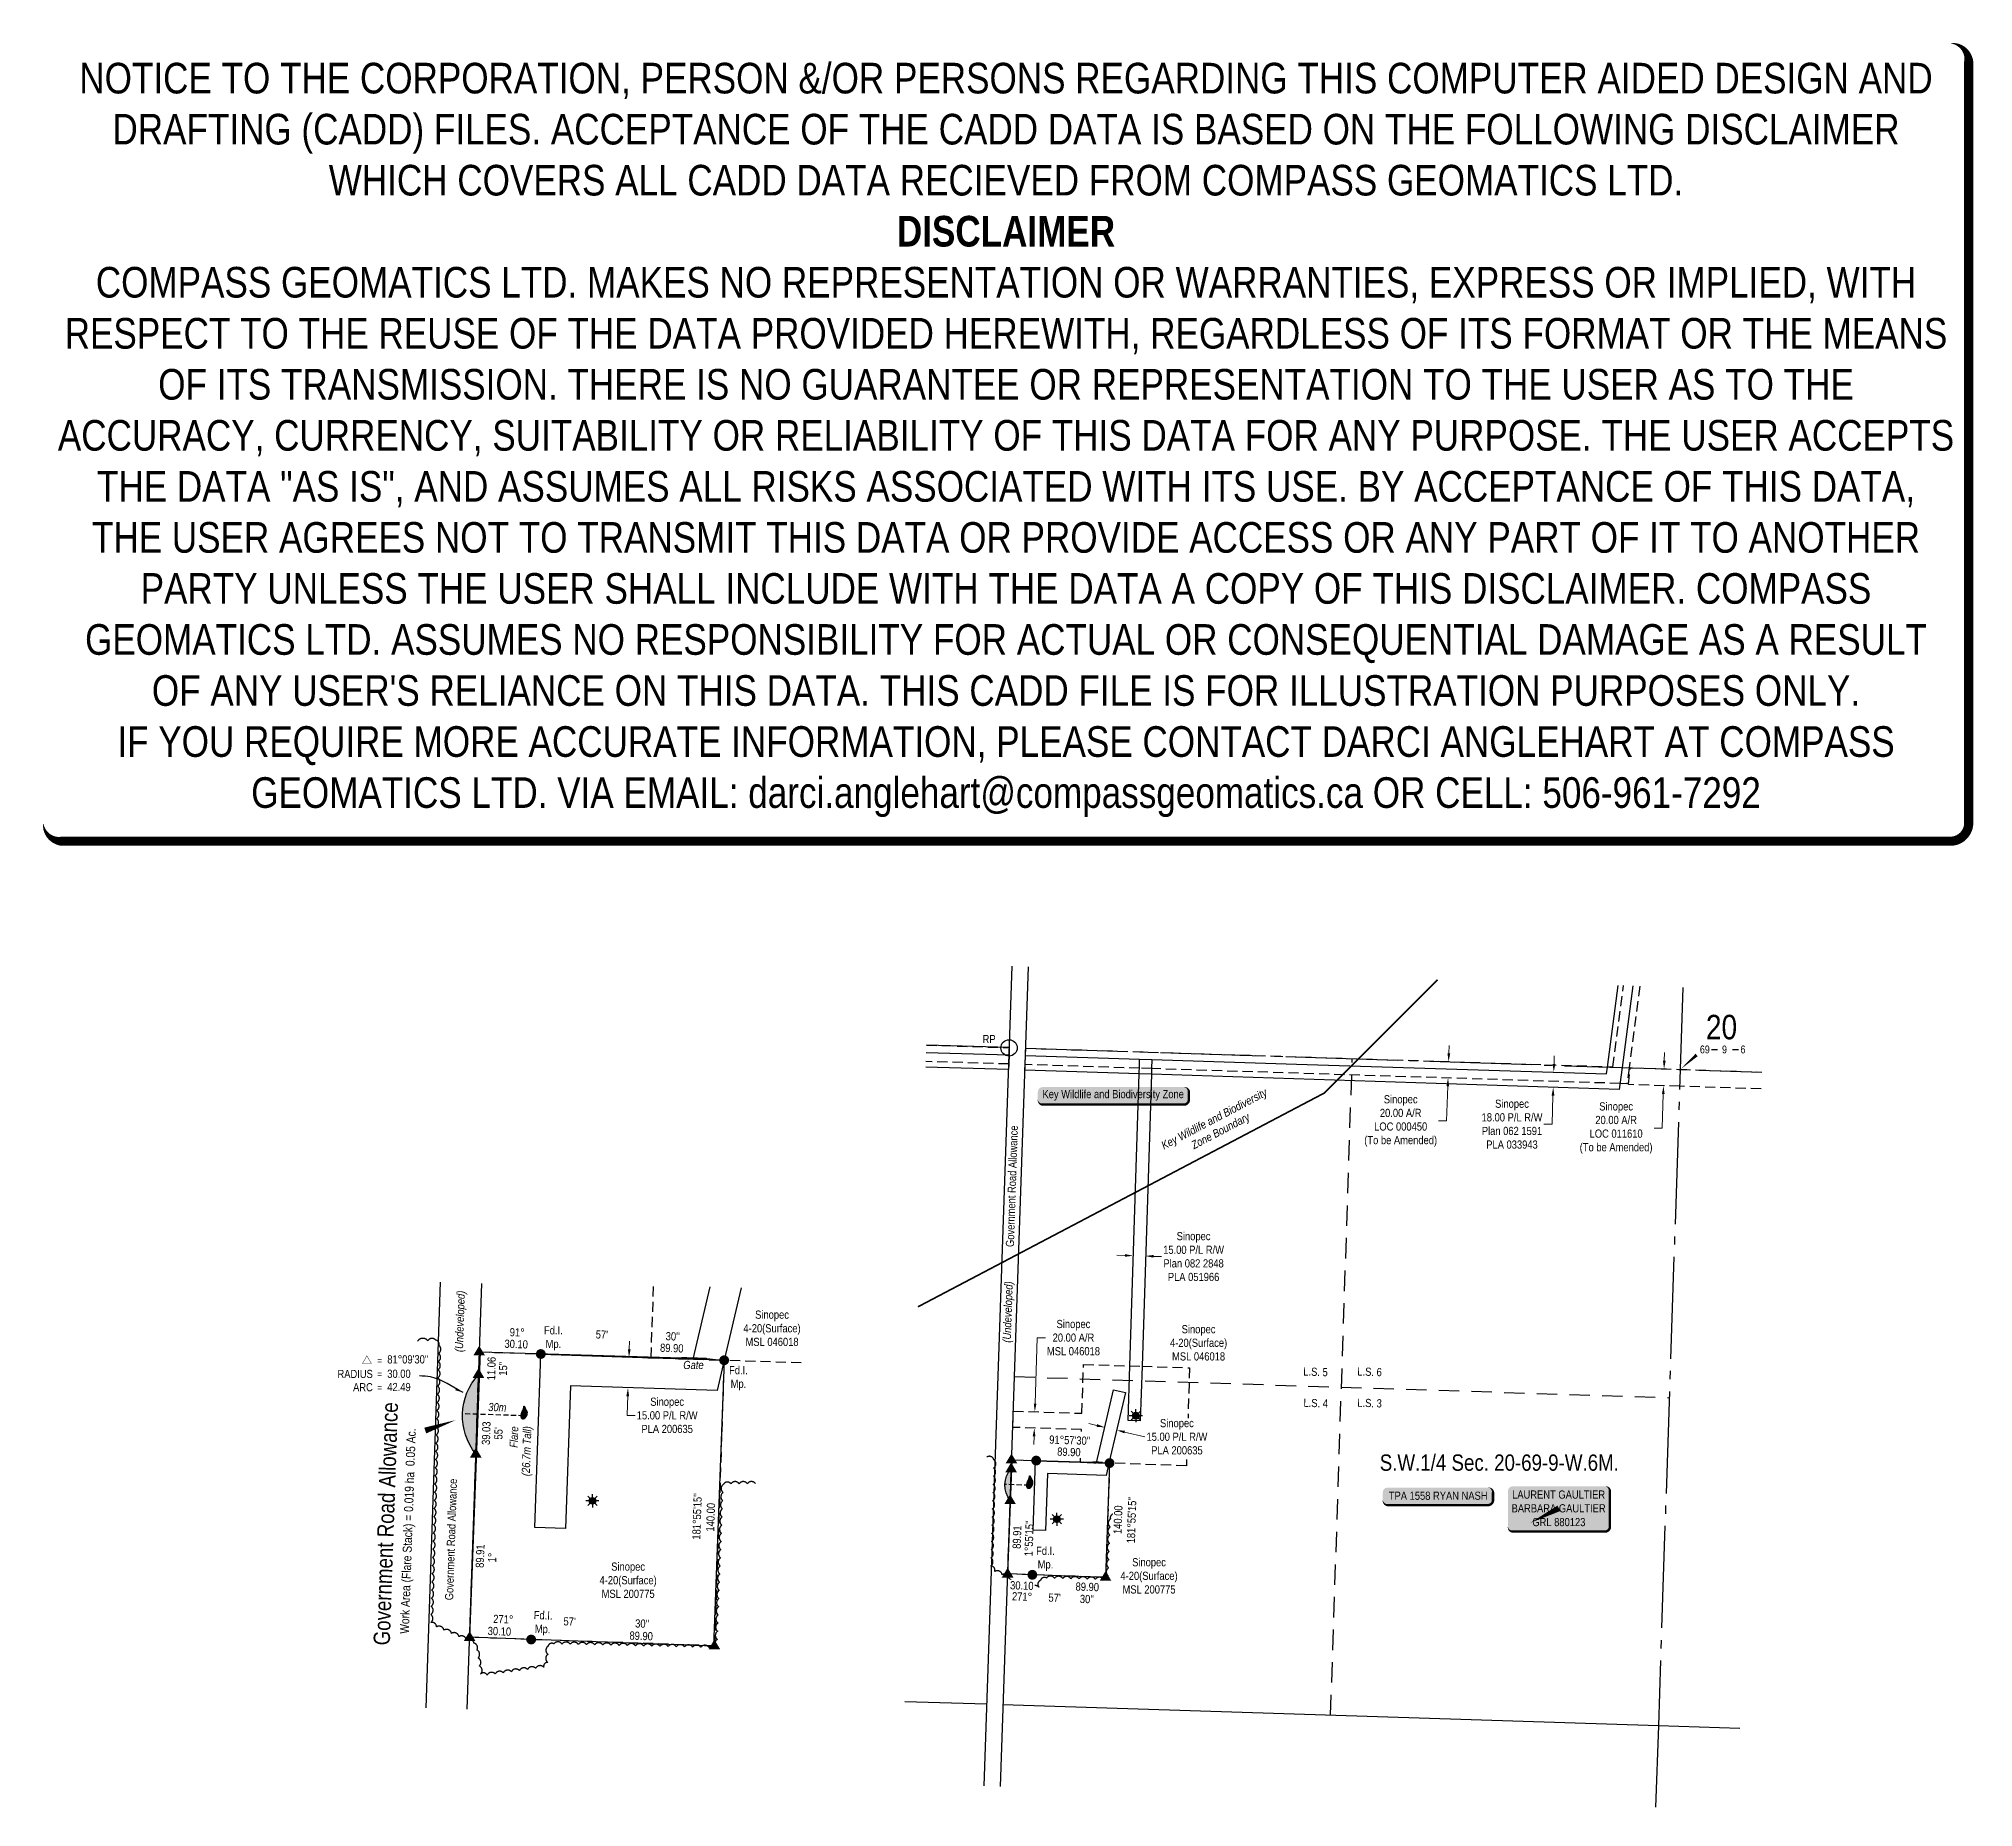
# Model space of a CAD drawing. Extents: x 348575 to 350944, y 6095133 to 6097299.
import ezdxf
from ezdxf.enums import TextEntityAlignment as Align

# ---------------------------------------------------------------- set-up
doc = ezdxf.new("R2010")
doc.units = 0
doc.header["$LTSCALE"] = 5
for name, pattern in [('0', [1, 1, 0]), ('DASHDOT2', [12.7, 6.35, -3.175, 0, -3.175]), ('foc-ACCESSROAD', [3.75, 2.5, -1.25]), ('foc-LSD', [8, 5, -3]), ('foc-QUARTERLINE', [33, 25, -3, 2, -3]), ('foc-TIELINE', [1.875, 1.25, -0.625])]:
    doc.linetypes.add(name, pattern=pattern)
for name, color, linetype in [('10', 1, 'Continuous'), ('35', 37, 'Continuous'), ('9', 3, 'Continuous'), ('AS-FENCE', 48, 'foc-FENCE'), ('AS-SURFACE IMPACT', 7, 'Continuous'), ('AS-SYMBOL', 7, 'Continuous'), ('AS-WILDLIFE', 131, 'DASHDOT2'), ('AS-WILDLIFE-BLOCK', 131, 'Continuous'), ('C-AR', 13, 'foc-ACCESSROAD'), ('C-RW', 13, 'Continuous'), ('C-SYMBOL', 7, 'Continuous'), ('C-WS', 13, 'foc-ACCESSROAD'), ('C-WS-S', 13, 'Continuous'), ('CG-NOTES', 7, 'Continuous'), ('L-AREAREQUIRED', 7, 'Continuous'), ('L-BD', 7, 'Continuous'), ('L-MON', 1, 'Continuous'), ('L-MON-T', 1, 'Continuous'), ('L-ROAD-T', 7, 'Continuous'), ('L-SEC', 7, 'Continuous'), ('L-SECLBL', 7, 'Continuous'), ('L-SECQ', 8, 'foc-QUARTERLINE'), ('L-SECTION-LSD', 7, 'foc-LSD'), ('P-CROSSINGS', 250, 'Continuous'), ('P-WORKAREA-COUNTY', 104, 'Continuous'), ('P-WORKAREA-COUNTY-H', 71, 'Continuous'), ('P-WORKAREA-T', 113, 'Continuous'), ('T-BUSH', 110, '0'), ('T-TIE', 201, 'foc-TIELINE')]:
    doc.layers.add(name, color=color, linetype=linetype)
for name, color, linetype, lineweight in [('AS-GENERAL', 48, 'Continuous', 18), ('C-AR-T', 13, 'Continuous', 9), ('C-RW-T', 13, 'Continuous', 9), ('C-WS-T', 13, 'Continuous', 9), ('T-TEXT', 48, 'Continuous', 18), ('T-TIE-T', 201, 'Continuous', 18)]:
    doc.layers.add(name, color=color, linetype=linetype, lineweight=lineweight)
doc.layers.add('DISCLAIMER', color=7, linetype='Continuous', plot=False)
doc.styles.add('100L', font='ARIALN.TTF', dxfattribs={"height": 11})
doc.styles.add('175L', font='ARIALN.TTF', dxfattribs={"height": 20})
doc.styles.add('240', font='ARIALN.TTF', dxfattribs={"height": 30})
doc.styles.add('80', font='ARIALN.TTF', dxfattribs={"height": 10})
doc.styles.add('80CG', font='ARIALN.TTF', dxfattribs={"height": 10})
doc.styles.add('80L', font='ARIALN.TTF', dxfattribs={"height": 10})
doc.styles.add('80LS', font='ARIALNI.TTF', dxfattribs={"height": 10})
doc.styles.add('foc-LtypeFont', font='ARIALN.TTF', dxfattribs={"height": 7.35})
doc.styles.add('SIMPLEX', font='ARIALN.TTF')
doc.linetypes.add('foc-FENCE', pattern='A,10,-1,["X",foc-LtypeFont,S=0.2,R=0,X=-0.625,Y=-0.75],-1.24', length=12.24)
doc.dimstyles.new('Compass 5 000', dxfattribs={"dimscale": 5, "dimtxt": 9, "dimasz": 2, "dimexe": 0.2, "dimexo": 0.0625, "dimgap": 0.5, "dimtad": 0, "dimtih": 1, "dimtoh": 1, "dimzin": 0, "dimdsep": 46, "dimtxsty": '80CG', "dimcen": 0.1, "dimse1": 1, "dimse2": 1, "dimclrd": 256, "dimclrt": 256, "dimaunit": 1, "dimadec": 4, "dimazin": 0, "dimtfac": 0.06, "dimtofl": 0, "dimtmove": 0, "dimatfit": 1, "dimfxl": 0.2, "dimtolj": 1, "dimtzin": 0, "dimlwd": -1, "dimarcsym": 0})

msp = doc.modelspace()

# ---------------------------------------------------------------- texts
at = {"layer": 'AS-GENERAL', "insert": (349376.513, 6095674.379), "char_height": 9.9977, "width": 24.65094, "attachment_point": 5, "style": '80CG'}
msp.add_mtext('\\A1;{\\fArial Narrow|b0|i1|c0|p34;Gate}', dxfattribs=at)
at = {"layer": 'AS-WILDLIFE', "insert": (350018.617, 6095967.32), "char_height": 9.9977, "attachment_point": 5, "rotation": 27.758525, "style": '240'}
msp.add_mtext_dynamic_manual_height_columns('{\\fArial Narrow|b0|i1|c0|p34;Key Wildlife and Biodiversity Zone Boundary}', width=144.14502, gutter_width=45, heights=[0], dxfattribs=at)
at = {"layer": 'C-SYMBOL', "color": 3, "style": '175L'}
msp.add_text('Government Road Allowance', height=19.9954, rotation=88.0412, dxfattribs=at).set_placement((349015.679, 6095479.374), align=Align.BOTTOM_CENTER)
msp.add_text('S.W.1/4 Sec. 20-69-9-W.6M.', height=19.9954, dxfattribs=at).set_placement((350363.273, 6095538.867), align=Align.BOTTOM_CENTER)
at = {"layer": 'C-WS-T', "char_height": 9.9977, "width": 69.42235, "attachment_point": 5, "style": '80CG'}
for s, insert in [('\\A1;Sinopec\\P4-20(Surface)\\PMSL 046018', (349472.721, 6095719.343)), ('\\A1;Sinopec\\P4-20(Surface)\\PMSL 046018', (349995.016, 6095701.554)), ('\\A1;Sinopec\\P4-20(Surface)\\PMSL 200775', (349296.51, 6095410.719)), ('\\A1;Sinopec\\P4-20(Surface)\\PMSL 200775', (349934.339, 6095416.096))]:
    msp.add_mtext(s, dxfattribs=dict(at, insert=insert))
at = {"layer": 'L-BD', "linetype": 'Continuous', "style": '80L'}
for s, rotation, p in [('30.10', 358.0486, (349144.949, 6095695.56)), ('91°', 358.0486, (349151.396, 6095709.743)), ("30''", 358.0486, (349342.359, 6095704.836)), ('89.90', 358.0486, (349335.472, 6095690.668)), ("55'", 88.0708, (349142.477, 6095582.996)), ("181°55'15''", 88.0708, (349384.868, 6095460.37)), ('140.00', 88.0708, (349401.853, 6095470.255)), ('1°', 88.0708, (349134.883, 6095432.384)), ('30.10', 358.0486, (349124.408, 6095343.734))]:
    msp.add_text(s, height=9.9977, rotation=rotation, dxfattribs=at).set_placement(p)
for s, rotation, p in [('11.06', 88.342229, (349129.03, 6095670.055)), ("15''", 88.0708, (349143.442, 6095669.953)), ('39.03', 88.0708, (349122.671, 6095590.861)), ('89.91', 88.0708, (349772.646, 6095463.588)), ('89.91', 88.0708, (349115.229, 6095440.286)), ('89.90', 358.0486, (349858.751, 6095402.685)), ('271°', 358.0486, (349778.916, 6095390.838)), ("57'", 358.0486, (349818.685, 6095389.259)), ("30''", 358.0486, (349858.241, 6095387.697)), ('271°', 358.0486, (349143.621, 6095363.117)), ("57'", 358.0486, (349224.823, 6095360.184)), ("30''", 358.0486, (349313.701, 6095357.647)), ('89.90', 358.0486, (349312.5, 6095342.58))]:
    msp.add_text(s, height=9.9977, rotation=rotation, dxfattribs=at).set_placement(p, align=Align.MIDDLE)
at = {"layer": 'L-MON-T', "char_height": 9.9977, "width": 18.21313, "attachment_point": 5, "style": '80CG'}
for insert in [(349204.996, 6095707.045), (349431.581, 6095658.265), (349807.518, 6095436.976)]:
    msp.add_mtext('\\A1;Fd.I. Mp.', dxfattribs=dict(at, insert=insert))
at = {"layer": 'L-MON-T', "insert": (349192.079, 6095357.965), "char_height": 9.9977, "width": 18.21313, "attachment_point": 5, "rotation": 357.862358, "style": '80CG'}
msp.add_mtext('\\A1;Fd.I. Mp.', dxfattribs=at)
at = {"layer": 'L-ROAD-T', "style": '80L'}
for p in [(349766.359, 6095893.414), (349079.624, 6095460.721)]:
    msp.add_text('Government Road Allowance', height=9.9977, rotation=88.11444, dxfattribs=at).set_placement(p, align=Align.MIDDLE_CENTER)
at = {"layer": 'T-TEXT', "style": '80LS'}
for p in [(349090.39, 6095727.91), (349761.287, 6095739.346)]:
    msp.add_text('(Undeveloped)', height=9.9977, rotation=88.11444, dxfattribs=at).set_placement(p, align=Align.MIDDLE_CENTER)
at = {"layer": 'T-TEXT', "insert": (349149.998, 6095538.023), "char_height": 9.9977, "width": 60.53626, "attachment_point": 1, "rotation": 88.070737, "line_spacing_factor": 0.961801, "style": '175L'}
msp.add_mtext('\\pi35.283;{\\fArial Narrow|b0|i1|c0|p34;Flare\\P\\pi1.0684;(26.7m Tall)}', dxfattribs=at)
at = {"layer": 'T-TIE-T', "linetype": 'Continuous', "style": '80LS'}
msp.add_text('30m', height=9.9977, rotation=358.0486, dxfattribs=at).set_placement((349125.098, 6095618.093))

# ---------------------------------------------------------------- blocks, each defined once
blk = doc.blocks.new('L-SECLBL')
at = {"layer": '9', "color": 7}
for p, q in [((-5.1, -27.8), (-12.3, -27.8)), ((20.7, -27.8), (13.5, -27.8))]:
    blk.add_line(p, q, dxfattribs=at)
at = {"layer": '10', "color": 2, "style": 'SIMPLEX'}
blk.add_attdef('SEC', text='', height=30, dxfattribs=at).set_placement((0, 0), align=Align.MIDDLE)
at = {"layer": '10', "color": 5, "style": '80L'}
blk.add_attdef('TWP', text='', height=9.5, dxfattribs=at).set_placement((-14.4, -27.4), align=Align.MIDDLE_RIGHT)
blk.add_attdef('RGE', text='', height=9.5, dxfattribs=at).set_placement((3.6, -27.4), align=Align.MIDDLE_CENTER)
blk.add_attdef('MER', text='', height=9.5, dxfattribs=at).set_placement((23.2, -27.4), align=Align.MIDDLE_LEFT)
blk = doc.blocks.new('RP')
at = {"layer": '35', "color": 3}
blk.add_circle((0, 0), 10, dxfattribs=at)
at = {"layer": '35', "color": 3, "style": '80'}
blk.add_attdef('RP_001', (-32.4, 5.8), '', height=10, dxfattribs=at)
blk = doc.blocks.new('*U436')
h = blk.add_hatch(color=255)
edge = h.paths.add_edge_path()
edge.add_line((-61.5, -11.5), (61.5, -11.5))
edge.add_arc((61.5, -5.5), 6, 270, 360)
edge.add_line((67.5, -5.5), (67.5, 4))
edge.add_arc((61.5, 4), 6, 0, 90)
edge.add_line((61.5, 10), (-61.5, 10))
edge.add_arc((-61.5, 4), 6, 90, 180)
edge.add_line((-67.5, 4), (-67.5, -5.5))
edge.add_arc((-61.5, -5.5), 6, 180, 270)
at = {"color": 44, "flags": 128}
blk.add_lwpolyline([(-61.5, -11.5, 3, 3, 0), (61.5, -11.5, 3, 3, 0.414214), (67.5, -5.5, 3, 3, 0), (67.5, 4, 3, 0, 0.414214), (61.5, 10, 0, 0, 0), (-61.5, 10, 0, 0, 0.414214), (-67.5, 4, 0, 0, 0), (-67.5, -5.5, 0, 3, 0.414214)], format="xyseb", close=True, dxfattribs=at)
at = {"color": 44, "style": '80'}
blk.add_attdef('ENTER_TEXT_001', (-36, -5), '', height=10, dxfattribs=at)
blk = doc.blocks.new('*D437')
at = {"layer": 'C-AR-T', "transparency": 16777216}
for p, q in [((350301.5, 6096056), (350301.8, 6096066)), ((350300.2, 6096016), (350298.8, 6095973.4)), ((350298.8, 6095973.4), (350288.8, 6095973.4))]:
    blk.add_line(p, q, dxfattribs=at)
for points in [[(350299.8, 6096056.1), (350303.1, 6096056), (350301.1, 6096046)], [(350298.5, 6096016), (350301.9, 6096015.9), (350300.5, 6096026)]]:
    blk.add_solid(points, dxfattribs=at)
at = {"layer": 'C-AR-T', "transparency": 16777216, "insert": (350242.5, 6095973.4), "char_height": 10, "attachment_point": 5, "style": '80CG'}
blk.add_mtext('\\A1;Sinopec\\P20.00 A/R\\PLOC 000450\\P(To be Amended)', dxfattribs=at)
blk = doc.blocks.new('*D438')
at = {"layer": 'C-AR-T', "transparency": 16777216}
for p, q in [((350565.3, 6096047.1), (350565.6, 6096057.1)), ((350564, 6096006.5), (350562.7, 6095964.7)), ((350562.7, 6095964.7), (350552.7, 6095964.7))]:
    blk.add_line(p, q, dxfattribs=at)
for points in [[(350563.6, 6096047.2), (350567, 6096047.1), (350565, 6096037.1)], [(350562.4, 6096006.5), (350565.7, 6096006.4), (350564.3, 6096016.5)]]:
    blk.add_solid(points, dxfattribs=at)
at = {"layer": 'C-AR-T', "transparency": 16777216, "insert": (350506.3, 6095964.7), "char_height": 10, "attachment_point": 5, "style": '80CG'}
blk.add_mtext('\\A1;Sinopec\\P20.00 A/R\\PLOC 011610\\P(To be Amended)', dxfattribs=at)
blk = doc.blocks.new('*D439')
at = {"layer": 'C-AR-T', "transparency": 16777216}
for p, q in [((349794.9, 6095627.1), (349797.5, 6095707.9)), ((349797.5, 6095707.9), (349807.5, 6095707.9)), ((349793.6, 6095587.1), (349793.2, 6095577.1))]:
    blk.add_line(p, q, dxfattribs=at)
for points in [[(349793.2, 6095627.2), (349796.5, 6095627.1), (349794.5, 6095617.1)], [(349791.9, 6095587.2), (349795.2, 6095587.1), (349793.9, 6095597.1)]]:
    blk.add_solid(points, dxfattribs=at)
at = {"layer": 'C-AR-T', "transparency": 16777216, "insert": (349841.8, 6095707.9), "char_height": 10, "attachment_point": 5, "style": '80CG'}
blk.add_mtext('\\A1;Sinopec\\P20.00 A/R\\PMSL 046018', dxfattribs=at)
blk = doc.blocks.new('*D440')
at = {"layer": 'C-RW-T', "transparency": 16777216}
for p, q in [((350430.3, 6096043), (350430.6, 6096053)), ((350429, 6096004.5), (350427.9, 6095969.4)), ((350427.9, 6095969.4), (350417.9, 6095969.4))]:
    blk.add_line(p, q, dxfattribs=at)
for points in [[(350428.6, 6096043.1), (350431.9, 6096043), (350429.9, 6096033)], [(350427.3, 6096004.5), (350430.7, 6096004.4), (350429.3, 6096014.5)]]:
    blk.add_solid(points, dxfattribs=at)
at = {"layer": 'C-RW-T', "transparency": 16777216, "insert": (350378.8, 6095969.4), "char_height": 10, "attachment_point": 5, "style": '80CG'}
blk.add_mtext('\\A1;Sinopec\\P18.00 P/L R/W\\PPlan 062 1591\\PPLA 033943', dxfattribs=at)
blk = doc.blocks.new('*D441')
at = {"layer": 'C-RW-T', "transparency": 16777216}
for p, q in [((349904.9, 6095808.7), (349894.9, 6095809)), ((349939.8, 6095807.5), (349949.8, 6095807.2))]:
    blk.add_line(p, q, dxfattribs=at)
for points in [[(349904.9, 6095810.3), (349904.8, 6095807), (349914.9, 6095808.3)], [(349939.9, 6095809.2), (349939.8, 6095805.9), (349929.8, 6095807.9)]]:
    blk.add_solid(points, dxfattribs=at)
at = {"layer": 'C-RW-T', "transparency": 16777216, "insert": (349988.9, 6095807.2), "char_height": 10, "attachment_point": 5, "style": '80CG'}
blk.add_mtext('\\A1;Sinopec\\P15.00 P/L R/W\\PPlan 082 2848\\PPLA 051966', dxfattribs=at)
blk = doc.blocks.new('*U442')
h = blk.add_hatch(color=59)
edge = h.paths.add_edge_path()
edge.add_line((-56.5, -28.5), (56.5, -28.5))
edge.add_arc((56.5, -22.5), 6, 270, 360)
edge.add_line((62.5, -22.5), (62.5, 21))
edge.add_arc((56.5, 21), 6, 0, 90)
edge.add_line((56.5, 27), (-56.5, 27))
edge.add_arc((-56.5, 21), 6, 90, 180)
edge.add_line((-62.5, 21), (-62.5, -22.5))
edge.add_arc((-56.5, -22.5), 6, 180, 270)
at = {"color": 1, "flags": 128}
blk.add_lwpolyline([(-56.5, -28.5, 3, 3, 0), (56.5, -28.5, 3, 3, 0.414214), (62.5, -22.5, 3, 3, 0), (62.5, 21, 3, 0, 0.414214), (56.5, 27, 0, 0, 0), (-56.5, 27, 0, 0, 0.414214), (-62.5, 21, 0, 0, 0), (-62.5, -22.5, 0, 3, 0.414214)], format="xyseb", close=True, dxfattribs=at)
blk.add_lwpolyline([(-35.2, -17.9, 0, 7.5, 0), (0, 0, 0, 0, 0)], format="xyseb", dxfattribs=at)
at = {"color": 1, "style": '80'}
blk.add_attdef('ENTER_TEXT_001', (-36, -5), '', height=10, dxfattribs=at)
blk = doc.blocks.new('*U444')
h = blk.add_hatch(color=255)
edge = h.paths.add_edge_path()
edge.add_line((-86.5, -11.5), (86.5, -11.5))
edge.add_arc((86.5, -5.5), 6, 270, 360)
edge.add_line((92.5, -5.5), (92.5, 4))
edge.add_arc((86.5, 4), 6, 0, 90)
edge.add_line((86.5, 10), (-86.5, 10))
edge.add_arc((-86.5, 4), 6, 90, 180)
edge.add_line((-92.5, 4), (-92.5, -5.5))
edge.add_arc((-86.5, -5.5), 6, 180, 270)
at = {"color": 131, "flags": 128}
blk.add_lwpolyline([(-86.5, -11.5, 3, 3, 0), (86.5, -11.5, 3, 3, 0.414214), (92.5, -5.5, 3, 3, 0), (92.5, 4, 3, 0, 0.414214), (86.5, 10, 0, 0, 0), (-86.5, 10, 0, 0, 0.414214), (-92.5, 4, 0, 0, 0), (-92.5, -5.5, 0, 3, 0.414214)], format="xyseb", close=True, dxfattribs=at)
at = {"color": 131, "style": '80'}
blk.add_attdef('ENTER_TEXT_001', (-36, -5), '', height=10, dxfattribs=at)
blk = doc.blocks.new('fdia')
at = {"color": 255, "const_width": 1}
blk.add_lwpolyline([(-0.5, 0, 1), (0.5, 0, 1)], format="xyb", close=True, dxfattribs=at)
blk = doc.blocks.new('Fdiaa')
blk.add_blockref('fdia', (0, 0))
blk = doc.blocks.new('fdib')
at = {"color": 1, "const_width": 1.6}
blk.add_lwpolyline([(-0.4, 0, 1), (0.4, 0, 1)], format="xyb", close=True, dxfattribs=at)
at = {"color": 1}
blk.add_circle((0, 0), 0.8, dxfattribs=at)
blk = doc.blocks.new('Fdibb')
blk.add_blockref('fdib', (0, 0))
blk = doc.blocks.new('fdicc')
for name in ['Fdibb', 'Fdiaa']:
    blk.add_blockref(name, (0, 0))
blk = doc.blocks.new('FDI')
blk.add_blockref('fdicc', (0, 0))
blk = doc.blocks.new('STRIA')
blk.add_hatch(color=255).paths.add_polyline_path([(-0.04, 1.52), (-1.47, -0.87), (1.39, -0.87)])
blk = doc.blocks.new('STRIAA')
blk.add_blockref('STRIA', (0, 0))
blk = doc.blocks.new('STRIB')
at = {"color": 1}
blk.add_solid([(-1.12, -0.67), (-0.04, 1.13), (1.04, -0.67)], dxfattribs=at)
blk = doc.blocks.new('STRIBB')
blk.add_blockref('STRIB', (0, 0))
blk = doc.blocks.new('STRICC')
for name in ['STRIAA', 'STRIBB']:
    blk.add_blockref(name, (0, 0))
blk = doc.blocks.new('fdspike')
blk.add_blockref('STRICC', (0, 0))
blk = doc.blocks.new('TRIA')
blk.add_hatch(color=255).paths.add_polyline_path([(-0.04, 1.52), (-1.47, -0.87), (1.39, -0.87)])
blk = doc.blocks.new('TRIAA')
blk.add_blockref('TRIA', (0, 0))
blk = doc.blocks.new('TRIB')
at = {"color": 1}
blk.add_lwpolyline([(-1.12, -0.67), (-0.04, 1.13), (1.04, -0.67)], close=True, dxfattribs=at)
blk = doc.blocks.new('TRIBB')
blk.add_blockref('TRIB', (0, 0))
blk = doc.blocks.new('TRICC')
for name in ['TRIAA', 'TRIBB']:
    blk.add_blockref(name, (0, 0))
blk = doc.blocks.new('plspike')
blk.add_blockref('TRICC', (0, 0))
blk = doc.blocks.new('GAS')
h = blk.add_hatch(color=255)
h.dxf.hatch_style = 1
edge = h.paths.add_edge_path()
edge.add_arc((0, 0), 0.9, 0, 360)
for p, q in [((-0.81, 0), (-1.62, 0)), ((-0.57, 0.57), (-1.14, 1.14)), ((0, 0.81), (0, 1.62)), ((0.57, 0.57), (1.14, 1.14)), ((1.62, 0), (0.81, 0)), ((-0.57, -0.57), (-1.14, -1.14)), ((0, -0.81), (0, -1.62)), ((1.14, -1.14), (0.57, -0.57))]:
    blk.add_line(p, q)
blk.add_circle((0, 0), 0.8)
blk = doc.blocks.new('*D446')
at = {"layer": 'C-RW-T', "transparency": 16777216}
for p, q in [((349870.4, 6095600.3), (349860.7, 6095602.6)), ((349904.5, 6095592.3), (349929.4, 6095586.5))]:
    blk.add_line(p, q, dxfattribs=at)
for points in [[(349870.8, 6095602), (349870.1, 6095598.7), (349880.2, 6095598)], [(349904.9, 6095593.9), (349904.1, 6095590.7), (349894.8, 6095594.6)]]:
    blk.add_solid(points, dxfattribs=at)
at = {"layer": 'C-RW-T', "transparency": 16777216, "insert": (349968.5, 6095586.5), "char_height": 10, "attachment_point": 5, "style": '80CG', "bg_fill": 3, "box_fill_scale": 1.1, "bg_fill_color": 256, "bg_fill_true_color": 13158600, "bg_fill_transparency": 0}
blk.add_mtext('\\A1;Sinopec\\P15.00 P/L R/W\\PPLA 200635', dxfattribs=at)
blk = doc.blocks.new('FLARE')
h = blk.add_hatch(color=255)
h.dxf.hatch_style = 1
h.paths.add_polyline_path([(0.16, 2.41, 0.114147), (0.13, 2.43), (0.11, 2.44, 0.261551), (0.01, 2.42), (0, 2.41, 0.131268), (-0.03, 2.37), (-0.04, 2.35, 0.041497), (-0.05, 2.33), (-0.05, 2.29, 0.015174), (-0.05, 2.29), (-0.06, 2.24, 0.004376), (-0.06, 2.24), (-0.07, 2.18), (-0.08, 2.11), (-0.09, 2.05), (-0.1, 1.98), (-0.12, 1.91), (-0.14, 1.83), (-0.17, 1.76), (-0.19, 1.68), (-0.22, 1.61), (-0.26, 1.53), (-0.29, 1.46), (-0.32, 1.39), (-0.36, 1.32), (-0.39, 1.25, 0.000505), (-0.39, 1.25), (-0.43, 1.18, 0.002398), (-0.43, 1.18), (-0.46, 1.1, 0.004177), (-0.46, 1.1), (-0.5, 1.03, 0.005735), (-0.5, 1.03), (-0.53, 0.95, 0.006994), (-0.53, 0.95), (-0.56, 0.87, 0.00791), (-0.57, 0.87), (-0.6, 0.78, 0.008323), (-0.6, 0.78), (-0.63, 0.69, 0.008095), (-0.63, 0.68), (-0.66, 0.59, 0.008067), (-0.66, 0.59), (-0.68, 0.49, 0.008387), (-0.68, 0.49), (-0.7, 0.39, 0.009056), (-0.71, 0.38), (-0.72, 0.28, 0.010123), (-0.72, 0.28), (-0.74, 0.18, 0.011689), (-0.74, 0.18), (-0.75, 0.08, 0.013925), (-0.75, 0.08), (-0.75, -0.02, 0.016488), (-0.75, -0.02), (-0.75, -0.11, 0.017255), (-0.75, -0.12), (-0.74, -0.2, 0.01735), (-0.74, -0.2), (-0.73, -0.28, 0.017311), (-0.73, -0.29), (-0.71, -0.36, 0.01715), (-0.71, -0.36), (-0.69, -0.43, 0.016886), (-0.69, -0.44), (-0.66, -0.5, 0.016546), (-0.66, -0.5), (-0.63, -0.56, 0.016164), (-0.63, -0.56), (-0.6, -0.61, 0.016329), (-0.6, -0.62), (-0.57, -0.66, 0.018828), (-0.57, -0.67), (-0.54, -0.71, 0.022087), (-0.53, -0.71), (-0.5, -0.75, 0.025345), (-0.49, -0.76), (-0.46, -0.78, 0.028234), (-0.45, -0.79), (-0.42, -0.82, 0.030298), (-0.41, -0.82), (-0.37, -0.84, 0.031129), (-0.36, -0.85), (-0.32, -0.86, 0.030544), (-0.31, -0.87), (-0.27, -0.88, 0.028465), (-0.26, -0.88), (-0.22, -0.89, 0.025311), (-0.21, -0.89), (-0.16, -0.89, 0.02283), (-0.15, -0.89), (-0.11, -0.89, 0.021226), (-0.1, -0.89), (-0.05, -0.88, 0.020401), (-0.04, -0.88), (0, -0.87, 0.020299), (0.01, -0.87), (0.05, -0.85, 0.020911), (0.06, -0.85), (0.11, -0.83, 0.022277), (0.11, -0.83), (0.15, -0.81, 0.023712), (0.16, -0.8), (0.2, -0.78, 0.022408), (0.21, -0.78), (0.24, -0.75, 0.01993), (0.25, -0.74), (0.28, -0.72, 0.017146), (0.28, -0.71), (0.31, -0.68, 0.014211), (0.32, -0.68), (0.35, -0.64, 0.011221), (0.35, -0.64), (0.37, -0.61, 0.008212), (0.38, -0.61), (0.4, -0.57, 0.005172), (0.4, -0.57), (0.42, -0.54, 0.002523), (0.43, -0.54), (0.45, -0.5, 0.001671), (0.45, -0.5), (0.47, -0.47, 0.001229), (0.47, -0.47), (0.49, -0.44, 0.00075), (0.49, -0.44), (0.51, -0.41, 0.00026), (0.51, -0.41), (0.54, -0.37), (0.56, -0.34), (0.58, -0.3), (0.61, -0.27), (0.63, -0.23, 0.001311), (0.63, -0.23), (0.66, -0.19, 0.003726), (0.66, -0.19), (0.69, -0.15, 0.006065), (0.69, -0.14), (0.72, -0.1, 0.008452), (0.72, -0.1), (0.74, -0.05, 0.010991), (0.75, -0.05), (0.77, 0, 0.013767), (0.77, 0), (0.79, 0.05, 0.016839), (0.8, 0.05), (0.81, 0.1, 0.019104), (0.82, 0.11), (0.83, 0.15, 0.016987), (0.83, 0.16), (0.84, 0.21, 0.013636), (0.84, 0.21), (0.85, 0.26, 0.010244), (0.85, 0.27), (0.86, 0.31, 0.006846), (0.86, 0.32), (0.86, 0.37, 0.003419), (0.86, 0.37), (0.86, 0.41), (0.87, 0.46), (0.87, 0.5), (0.88, 0.54), (0.88, 0.59), (0.89, 0.63, 0.001278), (0.89, 0.63), (0.89, 0.67, 0.004735), (0.89, 0.67), (0.9, 0.71, 0.008354), (0.9, 0.72), (0.9, 0.76, 0.012059), (0.9, 0.76), (0.9, 0.8, 0.015712), (0.9, 0.81), (0.9, 0.85, 0.018457), (0.9, 0.85), (0.9, 0.89, 0.018102), (0.9, 0.9), (0.89, 0.94, 0.016533), (0.89, 0.95), (0.88, 0.99, 0.014576), (0.88, 0.99), (0.87, 1.03, 0.012435), (0.86, 1.04), (0.85, 1.08, 0.010283), (0.85, 1.09), (0.83, 1.13, 0.00824), (0.83, 1.13), (0.81, 1.18, 0.00638), (0.81, 1.18), (0.78, 1.23, 0.004735), (0.78, 1.23), (0.76, 1.29, 0.003388), (0.75, 1.29), (0.73, 1.34, 0.002345), (0.73, 1.34), (0.7, 1.4, 0.001492), (0.7, 1.4), (0.67, 1.46, 0.000746), (0.67, 1.46), (0.63, 1.51), (0.6, 1.57), (0.57, 1.62), (0.55, 1.68), (0.52, 1.73), (0.49, 1.78), (0.47, 1.83), (0.45, 1.87), (0.42, 1.92), (0.4, 1.97), (0.38, 2.02), (0.35, 2.08, 0.000332), (0.35, 2.08), (0.33, 2.13, 0.001849), (0.33, 2.13), (0.3, 2.19, 0.0038), (0.3, 2.19), (0.27, 2.24, 0.006473), (0.27, 2.24), (0.25, 2.29, 0.010865), (0.24, 2.3), (0.22, 2.34, 0.019524), (0.22, 2.34), (0.19, 2.38, 0.041077), (0.18, 2.39)])
at = {"color": 48, "flags": 128}
for points in [[(0.11, -0.72), (0.07, -0.74), (0.03, -0.76), (-0.02, -0.77), (-0.07, -0.78), (-0.11, -0.79), (-0.16, -0.79), (-0.2, -0.79), (-0.25, -0.78), (-0.29, -0.77), (-0.32, -0.76), (-0.36, -0.74), (-0.4, -0.71), (-0.43, -0.68), (-0.46, -0.65), (-0.49, -0.61), (-0.52, -0.56), (-0.54, -0.51), (-0.57, -0.46), (-0.59, -0.4), (-0.61, -0.33), (-0.63, -0.26), (-0.64, -0.19), (-0.65, -0.11), (-0.65, -0.02), (-0.65, 0.07), (-0.64, 0.17), (-0.63, 0.27), (-0.61, 0.36), (-0.58, 0.46), (-0.56, 0.56), (-0.53, 0.66), (-0.5, 0.75), (-0.47, 0.83), (-0.44, 0.91), (-0.41, 0.99), (-0.37, 1.06), (-0.34, 1.13), (-0.3, 1.2), (-0.27, 1.27), (-0.23, 1.34), (-0.2, 1.42), (-0.16, 1.49), (-0.13, 1.57), (-0.1, 1.65), (-0.07, 1.73), (-0.04, 1.8), (-0.02, 1.88), (0, 1.96), (0.01, 2.03), (0.02, 2.1), (0.03, 2.17), (0.04, 2.22), (0.05, 2.27), (0.05, 2.31), (0.06, 2.34), (0.08, 2.35), (0.09, 2.34), (0.11, 2.32), (0.13, 2.29), (0.16, 2.25), (0.18, 2.2), (0.21, 2.14), (0.24, 2.09), (0.26, 2.03), (0.29, 1.98), (0.31, 1.93), (0.33, 1.88), (0.36, 1.83), (0.38, 1.78), (0.41, 1.73), (0.43, 1.68), (0.46, 1.63), (0.49, 1.58), (0.52, 1.52), (0.55, 1.47), (0.58, 1.41), (0.61, 1.35), (0.64, 1.3), (0.67, 1.24), (0.69, 1.19), (0.72, 1.14), (0.74, 1.09), (0.75, 1.05), (0.77, 1), (0.78, 0.96), (0.79, 0.92), (0.8, 0.88), (0.8, 0.84), (0.8, 0.8), (0.8, 0.76), (0.8, 0.72), (0.79, 0.68), (0.79, 0.64), (0.78, 0.6), (0.78, 0.56), (0.77, 0.51), (0.77, 0.47), (0.76, 0.42), (0.76, 0.37), (0.76, 0.33), (0.75, 0.28), (0.74, 0.23), (0.73, 0.18), (0.72, 0.13), (0.7, 0.09), (0.68, 0.04), (0.66, 0), (0.63, -0.05), (0.61, -0.09), (0.58, -0.13), (0.55, -0.17), (0.53, -0.21), (0.5, -0.25), (0.48, -0.28), (0.45, -0.32), (0.43, -0.35), (0.41, -0.38), (0.39, -0.42), (0.37, -0.45), (0.34, -0.48), (0.32, -0.51), (0.3, -0.55), (0.27, -0.58), (0.24, -0.61), (0.21, -0.64), (0.18, -0.67), (0.15, -0.7)], [(0.02, -0.75), (-0.01, -0.76), (-0.03, -0.77), (-0.05, -0.78), (-0.08, -0.78), (-0.11, -0.79), (-0.13, -0.79), (-0.16, -0.79), (-0.18, -0.78), (-0.2, -0.78), (-0.23, -0.77), (-0.25, -0.76), (-0.26, -0.74), (-0.28, -0.73), (-0.3, -0.71), (-0.32, -0.69), (-0.33, -0.66), (-0.35, -0.63), (-0.36, -0.6), (-0.37, -0.57), (-0.39, -0.53), (-0.4, -0.49), (-0.4, -0.45), (-0.41, -0.41), (-0.41, -0.36), (-0.41, -0.31), (-0.4, -0.25), (-0.39, -0.2), (-0.38, -0.14), (-0.37, -0.09), (-0.36, -0.03), (-0.34, 0.02), (-0.32, 0.07), (-0.31, 0.12), (-0.29, 0.16), (-0.27, 0.21), (-0.25, 0.25), (-0.23, 0.29), (-0.21, 0.33), (-0.19, 0.37), (-0.17, 0.41), (-0.15, 0.45), (-0.14, 0.49), (-0.12, 0.53), (-0.1, 0.58), (-0.08, 0.62), (-0.07, 0.66), (-0.06, 0.71), (-0.05, 0.75), (-0.04, 0.79), (-0.03, 0.83), (-0.03, 0.87), (-0.02, 0.9), (-0.02, 0.93), (-0.01, 0.95), (-0.01, 0.96), (0, 0.97), (0.01, 0.96), (0.02, 0.95), (0.03, 0.94), (0.04, 0.91), (0.06, 0.88), (0.07, 0.86), (0.09, 0.82), (0.1, 0.79), (0.12, 0.76), (0.13, 0.74), (0.14, 0.71), (0.16, 0.68), (0.17, 0.65), (0.18, 0.63), (0.2, 0.6), (0.21, 0.57), (0.23, 0.54), (0.25, 0.51), (0.26, 0.47), (0.28, 0.44), (0.3, 0.41), (0.31, 0.38), (0.33, 0.35), (0.34, 0.32), (0.36, 0.29), (0.37, 0.27), (0.38, 0.24), (0.39, 0.22), (0.39, 0.19), (0.4, 0.17), (0.4, 0.15), (0.41, 0.13), (0.41, 0.1), (0.41, 0.08), (0.4, 0.06), (0.4, 0.04), (0.4, 0.01), (0.39, -0.01), (0.39, -0.03), (0.39, -0.06), (0.39, -0.08), (0.38, -0.11), (0.38, -0.14), (0.38, -0.16), (0.38, -0.19), (0.37, -0.22), (0.37, -0.24), (0.36, -0.27), (0.35, -0.3), (0.34, -0.32), (0.32, -0.35), (0.31, -0.37), (0.3, -0.4), (0.28, -0.42), (0.27, -0.44), (0.25, -0.46), (0.24, -0.48), (0.22, -0.5), (0.21, -0.52), (0.2, -0.54), (0.19, -0.56), (0.17, -0.58), (0.16, -0.6), (0.15, -0.61), (0.14, -0.63), (0.12, -0.65), (0.11, -0.67), (0.09, -0.69), (0.08, -0.7), (0.06, -0.72), (0.04, -0.74)]]:
    blk.add_lwpolyline(points, close=True, dxfattribs=at)
blk = doc.blocks.new('curve')
at = {"const_width": 0.1}
blk.add_lwpolyline([(-4.99, 5.39), (-6.08, 3.49), (-3.89, 3.49)], close=True, dxfattribs=at)
at = {"style": '80'}
for s, p in [('RADIUS', (-3.54, -0.05)), ('ARC', (-3.54, -3.31))]:
    blk.add_text(s, height=2, dxfattribs=at).set_placement(p, align=Align.RIGHT)
for p in [(-2.44, 3.36), (-2.44, -0.04), (-2.44, -3.3)]:
    blk.add_text('=', height=1.8, dxfattribs=at).set_placement(p)
for tag, p in [('DELTA', (0, 3.52)), ('CURVE_RADIUS', (0, 0)), ('ARC_LENGTH', (0, -3.26))]:
    blk.add_attdef(tag, p, '', height=2, dxfattribs=at)
blk = doc.blocks.new('*D454')
at = {"layer": 'C-RW-T', "transparency": 16777216}
for p, q in [((349297.9, 6095693.7), (349298.2, 6095703.7)), ((349296, 6095636.2), (349295.7, 6095626.2)), ((349295.2, 6095612.7), (349295.7, 6095626.2)), ((349305.2, 6095612.7), (349295.2, 6095612.7))]:
    blk.add_line(p, q, dxfattribs=at)
at = {"layer": 'C-RW-T', "linetype": 'Continuous', "transparency": 16777216}
for points in [[(349296.2, 6095693.7), (349299.6, 6095693.6), (349297.6, 6095683.7)], [(349294.3, 6095636.2), (349297.7, 6095636.1), (349296.3, 6095646.2)]]:
    blk.add_solid(points, dxfattribs=at)
at = {"layer": 'C-RW-T', "linetype": 'Continuous', "transparency": 16777216, "insert": (349344.3, 6095612.7), "char_height": 10, "attachment_point": 5, "style": '80CG'}
blk.add_mtext('\\A1;Sinopec\\P15.00 P/L R/W\\PPLA 200635', dxfattribs=at)
blk = doc.blocks.new('Disclaimer_Legal')
at = {"layer": 'DISCLAIMER', "color": 254, "flags": 128}
blk.add_lwpolyline([(-3612.9, -1104.6, 37.5, 37.5, 0), (4096.1, -1104.6, 37.5, 37.5, 0.414214), (4171.1, -1029.6, 37.5, 37.5, 0), (4171.1, 2078.7, 37.5, 0, 0.414214), (4096.1, 2153.7, 0, 0, 0), (-3612.9, 2153.7, 0, 0, 0.414214), (-3687.9, 2078.7, 0, 0, 0), (-3687.9, -1029.6, 0, 37.5, 0.414214)], format="xyseb", close=True, dxfattribs=at)
at = {"layer": 'DISCLAIMER', "color": 254, "insert": (241.6, 533.9), "char_height": 125, "width": 7717.568, "attachment_point": 5, "style": '80'}
blk.add_mtext('NOTICE TO THE CORPORATION, PERSON &/OR PERSONS REGARDING THIS COMPUTER AIDED DESIGN AND DRAFTING (CADD) FILES. ACCEPTANCE OF THE CADD DATA IS BASED ON THE FOLLOWING DISCLAIMER WHICH COVERS ALL CADD DATA RECIEVED FROM COMPASS GEOMATICS LTD.\\P{\\fArial Narrow|b1|i0|c0|p34;DISCLAIMER}\\PCOMPASS GEOMATICS LTD. MAKES NO REPRESENTATION OR WARRANTIES, EXPRESS OR IMPLIED, WITH RESPECT TO THE REUSE OF THE DATA PROVIDED HEREWITH, REGARDLESS OF ITS FORMAT OR THE MEANS OF ITS TRANSMISSION. THERE IS NO GUARANTEE OR REPRESENTATION TO THE USER AS TO THE ACCURACY, CURRENCY, SUITABILITY OR RELIABILITY OF THIS DATA FOR ANY PURPOSE. THE USER ACCEPTS THE DATA "AS IS", AND ASSUMES ALL RISKS ASSOCIATED WITH ITS USE. BY ACCEPTANCE OF THIS DATA, THE USER AGREES NOT TO TRANSMIT THIS DATA OR PROVIDE ACCESS OR ANY PART OF IT TO ANOTHER PARTY UNLESS THE USER SHALL INCLUDE WITH THE DATA A COPY OF THIS DISCLAIMER. COMPASS GEOMATICS LTD. ASSUMES NO RESPONSIBILITY FOR ACTUAL OR CONSEQUENTIAL DAMAGE AS A RESULT OF ANY USER\'S RELIANCE ON THIS DATA. THIS CADD FILE IS FOR ILLUSTRATION PURPOSES ONLY.\\PIF YOU REQUIRE MORE ACCURATE INFORMATION, PLEASE CONTACT DARCI ANGLEHART AT COMPASS GEOMATICS LTD. VIA EMAIL: darci.anglehart@compassgeomatics.ca OR CELL: 506-961-7292', dxfattribs=at)

# ---------------------------------------------------------------- dimensions: what is measured, and where the dimension line sits
at = {"layer": 'C-AR-T'}
for base, p1, p2, angle, text, picture, middle in [((350300.511, 6096025.956), (350058.932, 6096053.741), (350058.294, 6096033.649), 268.180816, 'Sinopec\\P20.00 A/R\\PLOC 000450\\P(To be Amended)', '*D437', (350242.461, 6095973.429)), ((350564.339, 6096016.487), (350546.377, 6096037.718), (350545.724, 6096017.076), 268.187694, 'Sinopec\\P20.00 A/R\\PLOC 011610\\P(To be Amended)', '*D438', (350506.318, 6095964.665))]:
    dim = msp.add_linear_dim(base=base, p1=p1, p2=p2, angle=angle, text=text, dimstyle='Compass 5 000', dxfattribs=at)
    dim.commit()
    dim.dimension.update_dxf_attribs({"geometry": picture, "text_midpoint": middle, "dimtype": 161})
at = {"layer": 'C-RW-T'}
for base, p1, p2, angle, text, picture, middle in [((350429.328, 6096014.489), (350274.717, 6096038.095), (350274.112, 6096019.546), 268.133776, 'Sinopec\\P18.00 P/L R/W\\PPlan 062 1591\\PPLA 033943', '*D440', (350378.774, 6095969.445)), ((349929.844, 6095807.857), (349916.796, 6095868.777), (349931.784, 6095868.295), 358.160982, 'Sinopec\\P15.00 P/L R/W\\PPlan 082 2848\\PPLA 051966', '*D441', (349988.919, 6095807.215))]:
    dim = msp.add_linear_dim(base=base, p1=p1, p2=p2, angle=angle, text=text, dimstyle='Compass 5 000', dxfattribs=at)
    dim.commit()
    dim.dimension.update_dxf_attribs({"geometry": picture, "text_midpoint": middle, "dimtype": 161})
at = {"layer": 'C-RW-T', "linetype": 'Continuous'}
dim = msp.add_linear_dim(base=(349296.338, 6095646.166), p1=(349299.623, 6095683.603), p2=(349298.377, 6095646.098), angle=268.098371, text='Sinopec\\P15.00 P/L R/W\\PPLA 200635', dimstyle='Compass 5 000', override={"dimtmove": 1}, dxfattribs=at)
dim.commit()
dim.dimension.update_dxf_attribs({"geometry": '*D454', "text_midpoint": (349316.103, 6095612.695), "dimtype": 161})

# ---------------------------------------------------------------- hatches: boundary and pattern name
at = {"layer": 'P-WORKAREA-COUNTY-H'}
h = msp.add_hatch(color=256, dxfattribs=at)
h.dxf.hatch_style = 1
edge = h.paths.add_edge_path()
edge.add_line((349113.401, 6095662.809), (349110.131, 6095565.312))
edge.add_arc((349168.684, 6095612.151), 74.983, 137.499502, 218.657783, ccw=False)
h = msp.add_hatch(color=256, dxfattribs=at)
h.dxf.hatch_style = 1
edge = h.paths.add_edge_path()
edge.add_line((349765.729, 6095547.291), (349764.421, 6095508.292))
edge.add_arc((349787.842, 6095527.028), 29.993, 137.499502, 218.657783, ccw=False)

# ---------------------------------------------------------------- linework, layer by layer
at = {"layer": 'AS-FENCE', "flags": 128}
for points in [[(349414.009, 6095680.021), (349401.214, 6095329.944), (349102.809, 6095340.879), (349115.621, 6095690.671), (349115.631, 6095690.661), (349362.131, 6095683.214)], [(349392.761, 6095682.249), (349414.009, 6095680.021)], [(349885.972, 6095554.176), (349880.854, 6095414.145), (349761.492, 6095418.519), (349766.617, 6095558.436), (349766.621, 6095558.432), (349865.221, 6095555.453)], [(349877.473, 6095555.067), (349885.972, 6095554.176)]]:
    msp.add_lwpolyline(points, dxfattribs=at)
at = {"layer": 'AS-GENERAL', "const_width": 2, "flags": 128}
for points, elevation in [([(349392.761, 6095682.249), (349362.131, 6095683.214)], 1744.803), ([(349877.473, 6095555.067), (349865.221, 6095555.453)], 697.921)]:
    msp.add_lwpolyline(points, dxfattribs=dict(at, elevation=elevation))
at = {"layer": 'AS-WILDLIFE', "const_width": 2, "flags": 128}
msp.add_lwpolyline([(350287.707, 6096146.34), (350148.898, 6096007.53), (349651.308, 6095745.641)], dxfattribs=at)
at = {"layer": 'C-AR'}
for points in [[(350535.463, 6096138.511), (350522.115, 6096038.503), (350519.512, 6096019), (350511.05, 6096019.269), (349937.462, 6096037.487), (349922.474, 6096037.971), (349782.671, 6096042.481), (349783.044, 6096053.555), (349783.344, 6096062.464), (350495.618, 6096039.919), (350502.087, 6096039.585), (350515.424, 6096139.144)], [(349661.86, 6096066.155), (349763.241, 6096063.152), (349762.94, 6096054.218), (349762.568, 6096043.173), (349661.202, 6096046.173)], [(350683.875, 6096012.705), (350584.265, 6096015.857), (350521.257, 6096017.85), (350523.853, 6096038.446), (350584.949, 6096036.471), (350684.555, 6096033.241)]]:
    msp.add_lwpolyline(points, dxfattribs=at)
at = {"layer": 'C-RW'}
for points in [[(350526.784, 6096138.785), (350513.618, 6096038.778), (350510.908, 6096018.196), (350510.074, 6096011.858), (349937.238, 6096030.523), (349922.25, 6096031.013), (349782.439, 6096035.577), (349782.671, 6096042.481), (349783.044, 6096053.555), (349922.834, 6096049.149), (349937.823, 6096048.678), (350114.797, 6096043.117), (350494.462, 6096031.195), (350495.544, 6096039.362), (350508.78, 6096139.354)], [(349661.561, 6096057.093), (349762.94, 6096054.218), (349762.568, 6096043.173), (349762.335, 6096036.278), (349660.974, 6096039.258)], [(349435.071, 6095768.75), (349414.283, 6095680.385), (349405.422, 6095643.13), (349225.791, 6095649.094), (349219.902, 6095474.27), (349182.432, 6095475.532), (349189.584, 6095687.849), (349326.73, 6095683.286), (349367.701, 6095681.917), (349375.978, 6095681.645), (349396.8, 6095770.008)]]:
    msp.add_lwpolyline(points, dxfattribs=at)
for points in [[(349923.607, 6095606.003), (349908.619, 6095606.485), (349910.773, 6095673.539), (349922.25, 6096031.013), (349922.359, 6096034.396), (349922.474, 6096037.971), (349922.833, 6096049.122), (349937.822, 6096048.652), (349937.462, 6096037.487), (349937.347, 6096033.914), (349937.238, 6096030.523), (349925.76, 6095673.046), (349923.607, 6095606.003)], [(349809.864, 6095541.598), (349807.509, 6095471.668), (349792.521, 6095472.173), (349795.381, 6095557.1), (349850.24, 6095555.275), (349866.628, 6095554.727), (349869.939, 6095554.618), (349891, 6095643.995), (349905.597, 6095640.556), (349885.261, 6095554.114), (349881.717, 6095539.212), (349809.864, 6095541.598)]]:
    msp.add_lwpolyline(points, close=True, dxfattribs=at)
at = {"layer": 'C-WS'}
msp.add_lwpolyline([(349508.5, 6095676.932), (349414.104, 6095680.191), (349374.03, 6095681.562), (349365.655, 6095681.848), (349324.695, 6095683.249), (349327.618, 6095771.699)], dxfattribs=at)
for points in [[(349414.104, 6095680.191), (349402.274, 6095330.529), (349177.765, 6095338.154), (349102.596, 6095340.706), (349114.329, 6095690.444), (349189.522, 6095687.872)], [(349984.084, 6095670.896), (349980.14, 6095550.994), (349886.01, 6095554.244), (349869.98, 6095554.792), (349866.63, 6095554.907), (349850.247, 6095555.467), (349851.561, 6095595.233), (349767.455, 6095597.999), (349768.128, 6095617.983), (349852.218, 6095615.217), (349854.19, 6095675.168), (349910.521, 6095673.316), (349925.508, 6095672.822), (349984.084, 6095670.896)], [(349886.01, 6095554.244), (349881.278, 6095414.379), (349791.475, 6095417.429), (349761.407, 6095418.45), (349766.1, 6095558.345), (349796.177, 6095557.316)]]:
    msp.add_lwpolyline(points, close=True, dxfattribs=at)
at = {"layer": 'L-SEC'}
for p, q in [((349732.312, 6095158.84), (349766.649, 6096162.804)), ((349752.418, 6095158.198), (349786.754, 6096162.169)), ((349049.112, 6095254.603), (349066.946, 6095776.043)), ((349099.371, 6095252.884), (349117.205, 6095774.324)), ((349735.311, 6095258.772), (349635.379, 6095261.774)), ((350558.005, 6095232.505), (349755.413, 6095258.13)), ((350657.931, 6095229.317), (350558.005, 6095232.505))]:
    msp.add_line(p, q, dxfattribs=at)
at = {"layer": 'L-SECLBL', "flags": 128}
msp.add_lwpolyline([(350584.949, 6096036.471, 0, 3.999, 0), (350604.864, 6096054.171, 0, 0, 0)], format="xyseb", dxfattribs=at)
at = {"layer": 'L-SECQ'}
for p, q in [((350588.038, 6096136.85), (350558.005, 6095232.505)), ((349763.241, 6096063.152), (349662.104, 6096066.154)), ((349783.344, 6096062.464), (350684.799, 6096033.233)), ((350558.005, 6095232.505), (350554.69, 6095132.582))]:
    msp.add_line(p, q, dxfattribs=at)
at = {"layer": 'L-SECTION-LSD'}
for p, q in [((350156.709, 6095245.318), (350183.205, 6096049.267)), ((349769.549, 6095660.177), (350571.351, 6095634.382))]:
    msp.add_line(p, q, dxfattribs=at)
at = {"layer": 'P-WORKAREA-COUNTY'}
for points in [[(349113.401, 6095662.809), (349110.131, 6095565.312, -0.3697043)], [(349765.729, 6095547.291), (349764.421, 6095508.292, -0.3697043)]]:
    msp.add_lwpolyline(points, format="xyb", close=True, dxfattribs=at)
at = {"layer": 'T-BUSH', "flags": 128}
for points in [[(349452.479, 6095529.062, 0.52056705), (349442.482, 6095529.018, 0.52056705), (349432.484, 6095528.974, 0.52056705), (349422.486, 6095528.93, 0.52056705), (349413.186, 6095528.165, 0.52056705), (349412.79, 6095518.175, 0.52056705), (349412.394, 6095508.185, 0.52056705), (349411.998, 6095498.195, 0.52056705), (349411.602, 6095488.205, 0.52056705), (349411.206, 6095478.216, 0.52056705), (349410.81, 6095468.226, 0.52056705), (349410.414, 6095458.236, 0.52056705), (349410.018, 6095448.246, 0.52056705), (349409.622, 6095438.256, 0.52056705), (349409.226, 6095428.266, 0.52056705), (349408.83, 6095418.276, 0.52056705), (349408.434, 6095408.287, 0.52056705), (349408.038, 6095398.297, 0.52056705), (349407.642, 6095388.307, 0.52056705), (349407.246, 6095378.317, 0.52056705), (349406.85, 6095368.327, 0.52056705), (349406.454, 6095358.337, 0.52056705), (349406.058, 6095348.347, 0.52056705), (349405.662, 6095338.358, 0.52056705), (349405.267, 6095328.368, 0.52056705), (349395.462, 6095328.398, 0.52056705), (349385.467, 6095328.631, 0.52056705), (349375.473, 6095328.865, 0.52056705), (349365.478, 6095329.098, 0.52056705), (349355.483, 6095329.332, 0.52056705), (349345.488, 6095329.565, 0.52056705), (349335.493, 6095329.799, 0.52056705), (349325.498, 6095330.032, 0.52056705), (349315.503, 6095330.266, 0.52056705), (349305.508, 6095330.499, 0.52056705), (349295.513, 6095330.733, 0.52056705), (349285.518, 6095330.966, 0.52056705), (349275.523, 6095331.2, 0.52056705), (349265.528, 6095331.433, 0.52056705), (349255.533, 6095331.667, 0.52056705), (349245.538, 6095331.9, 0.52056705), (349235.543, 6095332.134, 0.52056705), (349225.548, 6095332.367, 0.52056705), (349215.553, 6095332.601, 0.52056705), (349205.558, 6095332.834, 0.52056705), (349198.495, 6095330.004, 0.52056705), (349198.292, 6095320.009, 0.52056705), (349198.089, 6095310.013, 0.52056705), (349193.166, 6095304.214, 0.52056705), (349183.263, 6095302.843, 0.52056705), (349173.36, 6095301.471, 0.52056705), (349163.457, 6095300.1, 0.52056705), (349153.553, 6095298.729, 0.52056705), (349143.65, 6095297.357, 0.52056705), (349133.747, 6095295.986, 0.52056705), (349123.844, 6095294.615, 0.52056705), (349115.832, 6095295.779, 0.52056705), (349114.325, 6095305.663, 0.52056705), (349112.817, 6095315.546, 0.52056705), (349111.309, 6095325.429, 0.52056705), (349107.745, 6095333.727, 0.52056705), (349098.57, 6095337.7, 0.52056705), (349089.396, 6095341.673, 0.52056705), (349080.222, 6095345.646, 0.52056705), (349071.047, 6095349.619, 0.52056705), (349061.873, 6095353.592, 0.52056705), (349054.718, 6095358.849, 0.52056705), (349055.011, 6095368.843, 0.52056705), (349055.304, 6095378.836, 0.52056705), (349055.596, 6095388.83, 0.52056705), (349055.889, 6095398.823, 0.52056705), (349056.181, 6095408.816, 0.52056705), (349056.474, 6095418.81, 0.52056705), (349056.766, 6095428.803, 0.52056705), (349057.059, 6095438.797, 0.52056705), (349057.352, 6095448.79, 0.52056705), (349057.644, 6095458.784, 0.52056705), (349057.937, 6095468.777, 0.52056705), (349058.229, 6095478.77, 0.52056705), (349058.522, 6095488.764, 0.52056705), (349058.815, 6095498.757, 0.52056705), (349059.107, 6095508.751, 0.52056705), (349059.4, 6095518.744, 0.52056705), (349059.692, 6095528.737, 0.52056705), (349059.985, 6095538.731, 0.52056705), (349060.277, 6095548.724, 0.52056705), (349060.57, 6095558.718, 0.52056705), (349060.863, 6095568.711, 0.52056705), (349061.155, 6095578.705, 0.52056705), (349061.448, 6095588.698, 0.52056705), (349061.74, 6095598.691, 0.52056705), (349062.033, 6095608.685, 0.52056705), (349062.325, 6095618.678, 0.52056705), (349062.618, 6095628.672, 0.52056705), (349062.911, 6095638.665, 0.52056705), (349063.203, 6095648.658, 0.52056705), (349063.496, 6095658.652, 0.52056705), (349063.788, 6095668.645, 0.52056705), (349064.081, 6095678.639, 0.52056705), (349064.373, 6095688.632, 0.52056705), (349064.666, 6095698.626, 0.52056705), (349061.142, 6095704.7, 0.52056705), (349051.16, 6095704.141, 0.52056705), (349038.566, 6095703.437, 0.52056705)], [(349901.368, 6095491.993, 0.52056705), (349891.371, 6095491.949, 0.52056705), (349887.146, 6095485.925, 0.52056705), (349886.75, 6095475.935, 0.52056705), (349886.354, 6095465.945, 0.52056705), (349885.958, 6095455.955, 0.52056705), (349885.562, 6095445.965, 0.52056705), (349885.166, 6095435.975, 0.52056705), (349884.77, 6095425.986, 0.52056705), (349884.375, 6095415.996, 0.52056705), (349878.608, 6095411.725, 0.52056705), (349868.613, 6095411.959, 0.52056705), (349858.619, 6095412.192, 0.52056705), (349848.624, 6095412.426, 0.52056705), (349838.629, 6095412.659, 0.52056705), (349828.634, 6095412.893, 0.52056705), (349818.639, 6095413.126, 0.52056705), (349808.644, 6095413.36, 0.52056705), (349801.495, 6095410.62, 0.52056705), (349799.425, 6095402.284, 0.52056705), (349789.522, 6095400.913, 0.52056705), (349779.618, 6095399.541, 0.52056705), (349769.715, 6095398.17, 0.52056705), (349764.487, 6095403.065, 0.52056705), (349762.979, 6095412.949, 0.52056705), (349754.602, 6095417.536, 0.52056705), (349745.427, 6095421.509, 0.52056705), (349740.529, 6095428.201, 0.52056705), (349740.821, 6095438.194, 0.52056705), (349741.114, 6095448.188, 0.52056705), (349741.406, 6095458.181, 0.52056705), (349741.699, 6095468.175, 0.52056705), (349741.991, 6095478.168, 0.52056705), (349742.284, 6095488.162, 0.52056705), (349742.577, 6095498.155, 0.52056705), (349742.869, 6095508.148, 0.52056705), (349743.162, 6095518.142, 0.52056705), (349743.454, 6095528.135, 0.52056705), (349743.747, 6095538.129, 0.52056705), (349744.04, 6095548.122, 0.52056705), (349744.332, 6095558.115, 0.52056705), (349735.895, 6095561.745, 0.52056705)]]:
    msp.add_lwpolyline(points, format="xyb", dxfattribs=at)
at = {"layer": 'T-TIE', "flags": 128}
for points, elevation in [([(349168.684, 6095612.151), (349093.744, 6095614.665)], 1743.872), ([(349787.842, 6095527.028), (349757.866, 6095528.033)], 697.549)]:
    msp.add_lwpolyline(points, dxfattribs=dict(at, elevation=elevation))

# ---------------------------------------------------------------- block references
at = {"linetype": 'Continuous', "xscale": 0.3, "yscale": 0.3, "zscale": 0.3}
msp.add_blockref('Disclaimer_Legal', (349686.718, 6096647.399), dxfattribs=at)
at = {"layer": 'AS-SURFACE IMPACT'}
ref = msp.add_blockref('*U436', (350288.085, 6095514.313), dxfattribs=dict(at, xscale=0.99976978, yscale=0.99976978, zscale=0.99976978))
ref.add_attrib('ENTER_TEXT_001', 'TPA 1558 RYAN NASH', (350227.959, 6095509.311), dxfattribs={"layer": '0', "color": 44, "height": 9.9977, "style": '80'})
at = {"layer": 'AS-SYMBOL', "color": 2, "linetype": 'Continuous', "xscale": 4.9988489, "yscale": 4.9988489, "zscale": 4.9988489}
for p in [(349168.684, 6095612.151), (349787.842, 6095527.028)]:
    msp.add_blockref('FLARE', p, dxfattribs=at)
at = {"layer": 'AS-WILDLIFE-BLOCK'}
ref = msp.add_blockref('*U444', (349890.648, 6096004.894), dxfattribs=dict(at, xscale=0.99976978, yscale=0.99976978, zscale=0.99976978))
ref.add_attrib('ENTER_TEXT_001', 'Key Wildlife and Biodiversity Zone', (349803.894, 6096001.28), dxfattribs={"layer": '0', "color": 131, "height": 9.9977, "style": '80'})
at = {"layer": 'C-SYMBOL', "color": 3, "xscale": 0.99976978, "yscale": 0.99976978, "zscale": 0.99976978}
msp.add_blockref('RP', (349762.987, 6096062.891), dxfattribs=at).add_auto_attribs({'RP_001': 'RP'})
at = {"layer": 'C-WS-S', "xscale": 4.9988489, "yscale": 4.9988489, "zscale": 4.9988489}
for p in [(349252.734, 6095508.059), (349821.462, 6095485.391)]:
    msp.add_blockref('GAS', p, dxfattribs=at)
at = {"layer": 'CG-NOTES'}
ref = msp.add_blockref('*U442', (350436.233, 6095498.865), dxfattribs=dict(at, xscale=0.99976978, yscale=0.99976978, zscale=0.99976978))
ref.add_attrib('ENTER_TEXT_001', 'LAURENT GAULTIER', (350378.954, 6095510.703), dxfattribs={"layer": '0', "color": 1, "height": 9.9977, "style": '80'})
ref.add_attrib('ENTER_TEXT_002', 'BARBARA GAULTIER', (350378.3, 6095493.863), dxfattribs={"layer": '0', "color": 1, "height": 9.9977, "style": '80'})
ref.add_attrib('ENTER_TEXT_003', 'GRL 880123', (350403.713, 6095477.022), dxfattribs={"layer": '0', "color": 1, "height": 9.9977, "style": '80'})
at = {"layer": 'L-MON', "xscale": 4.9988489, "yscale": 4.9988489, "zscale": 4.9988489}
for name, p in [('fdspike', (349114.329, 6095690.444)), ('FDI', (349189.584, 6095687.849)), ('FDI', (349414.099, 6095680.179)), ('FDI', (349414.104, 6095680.191)), ('plspike', (349113.374, 6095662.809)), ('plspike', (349110.106, 6095565.324)), ('fdspike', (349766.1, 6095558.345)), ('plspike', (349765.718, 6095547.291)), ('plspike', (349764.411, 6095508.297)), ('fdspike', (349881.278, 6095414.379)), ('fdspike', (349102.596, 6095340.706)), ('FDI', (349177.769, 6095338.086)), ('fdspike', (349402.274, 6095330.529))]:
    msp.add_blockref(name, p, dxfattribs=at)
at = {"layer": 'L-SECLBL', "color": 2, "xscale": 0.99976978, "yscale": 0.99976978, "zscale": 0.99976978}
msp.add_blockref('L-SECLBL', (350635.376, 6096088.373), dxfattribs=at).add_auto_attribs({'SEC': '20', 'TWP': '69', 'RGE': '9', 'MER': '6'})
at = {"layer": 'P-WORKAREA-T', "linetype": 'Continuous', "xscale": 4.9988489, "yscale": 4.9988489, "zscale": 4.9988489}
msp.add_blockref('curve', (349001.566, 6095658.749), dxfattribs=at).add_auto_attribs({'DELTA': '81%%d09\'30"', 'CURVE_RADIUS': '30.00', 'ARC_LENGTH': '42.49'})

msp.set_redraw_order([(e.dxf.handle, doc.entitydb.next_handle()) for e in msp.query("TEXT MTEXT ATTDEF DIMENSION ARC_DIMENSION")])  # texts and dimensions are drawn at this point

# ---------------------------------------------------------------- leaders
at = {"layer": 'P-WORKAREA-T', "linetype": 'Continuous', "path_type": 1}
msp.add_leader([(349094.543, 6095640.69), (349054.69, 6095659.766), (349041.017, 6095661.151)], dimstyle='Compass 5 000', override={"dimgap": 0.5, "dimtad": 0}, dxfattribs=at)

# ---------------------------------------------------------------- next in the draw order: texts
at = {"layer": 'L-AREAREQUIRED', "color": 5, "insert": (349021.274, 6095471.13), "char_height": 10.99747, "width": 250.79372, "attachment_point": 2, "rotation": 88.0412, "style": '100L', "bg_fill": 3, "box_fill_scale": 1, "bg_fill_color": 256, "bg_fill_transparency": 0}
msp.add_mtext('Work Area (Flare Stack) = 0.019 ha  0.05 Ac.', dxfattribs=at)
at = {"layer": 'L-BD', "linetype": 'Continuous', "char_height": 9.9977, "attachment_point": 2, "rotation": 358.0486, "style": '80L', "bg_fill": 3, "box_fill_scale": 1.25, "bg_fill_color": 256, "bg_fill_transparency": 0}
for s, insert, width in [("57'", (349264.511, 6095716.752), 14.46911), ("91°57'30''", (349837.483, 6095587.322), 50.70927)]:
    msp.add_mtext(s, dxfattribs=dict(at, insert=insert, width=width))
at = {"layer": 'L-BD', "linetype": 'Continuous', "char_height": 9.9977, "attachment_point": 2, "style": '80L', "bg_fill": 3, "box_fill_scale": 1.15, "bg_fill_color": 256, "bg_fill_true_color": 256, "bg_fill_transparency": 0}
for s, insert, width, rotation in [("140.00\\P181°55'15''", (349891.302, 6095485.039), 56.2944, 88.0708), ("1°55'15''", (349782.474, 6095462.148), 11.68528, 88.0708), ('30.10', (349778.771, 6095409.233), 28.19719, 358.0486)]:
    msp.add_mtext(s, dxfattribs=dict(at, insert=insert, width=width, rotation=rotation))
at = {"layer": 'L-SECTION-LSD', "char_height": 9.9977, "attachment_point": 1, "rotation": 358.157398, "style": '100L', "bg_fill": 3, "box_fill_scale": 1.5, "bg_fill_color": 256, "bg_fill_transparency": 0}
for s, width, insert in [('\\pi1.7652;L.S. 5', 30.40114, (350121.692, 6095671.597)), ('L.S. 6', 30.48313, (350189.636, 6095671.597)), ('\\pi1.9926;L.S. 4', 30.53989, (350121.692, 6095633.322)), ('L.S. 3', 30.37591, (350189.636, 6095633.322))]:
    msp.add_mtext_dynamic_manual_height_columns(s, width=width, gutter_width=55, heights=[0], dxfattribs=dict(at, insert=insert))

# ---------------------------------------------------------------- next in the draw order: linework, layer by layer
at = {"layer": 'P-CROSSINGS', "flags": 128}
msp.add_lwpolyline([(349085.413, 6095606.945, 0, 7.498, 0), (349048.057, 6095594.128, 0, 0, 0)], format="xyseb", dxfattribs=at)

# ---------------------------------------------------------------- next in the draw order: block references
at = {"layer": 'L-MON', "xscale": 4.9988489, "yscale": 4.9988489, "zscale": 4.9988489}
for name, p in [('FDI', (349796.202, 6095557.307)), ('fdspike', (349761.407, 6095418.45)), ('FDI', (349791.476, 6095417.402))]:
    msp.add_blockref(name, p, dxfattribs=at)

# ---------------------------------------------------------------- next in the draw order: texts
at = {"layer": 'L-BD', "linetype": 'Continuous', "insert": (349836.382, 6095572.957), "char_height": 9.9977, "width": 35.36018, "attachment_point": 2, "rotation": 358.0486, "style": '80L', "bg_fill": 3, "box_fill_scale": 1.2, "bg_fill_color": 256, "bg_fill_transparency": 0}
msp.add_mtext('89.90', dxfattribs=at)

# ---------------------------------------------------------------- next in the draw order: dimensions: what is measured, and where the dimension line sits
at = {"layer": 'C-AR-T'}
dim = msp.add_linear_dim(base=(349794.547, 6095617.114), p1=(349806.132, 6095596.727), p2=(349806.789, 6095616.711), angle=88.116075, text='Sinopec\\P20.00 A/R\\PMSL 046018', dimstyle='Compass 5 000', dxfattribs=at)
dim.commit()
dim.dimension.update_dxf_attribs({"geometry": '*D439', "text_midpoint": (349841.832, 6095707.931), "dimtype": 161})

# ---------------------------------------------------------------- next in the draw order: dimensions: what is measured, and where the dimension line sits
at = {"layer": 'C-RW-T', "color": 4}
dim = msp.add_linear_dim(base=(349894.787, 6095594.608), p1=(349879.529, 6095595.315), p2=(349894.145, 6095591.877), angle=346.761643, text='Sinopec\\P15.00 P/L R/W\\PPLA 200635', dimstyle='Compass 5 000', override={"dimtfill": 1}, dxfattribs=at)
dim.commit()
dim.dimension.update_dxf_attribs({"geometry": '*D446', "text_midpoint": (349968.474, 6095586.468), "dimtype": 161})

# ---------------------------------------------------------------- next in the draw order: block references
at = {"layer": 'C-WS-S', "xscale": 4.9988489, "yscale": 4.9988489, "zscale": 4.9988489}
msp.add_blockref('GAS', (349918.079, 6095612.343), dxfattribs=at)
at = {"layer": 'L-MON', "xscale": 4.9988489, "yscale": 4.9988489, "zscale": 4.9988489}
for p in [(349886.008, 6095554.239), (349886.01, 6095554.244)]:
    msp.add_blockref('FDI', p, dxfattribs=at)

doc.saveas('drawing.dxf')
